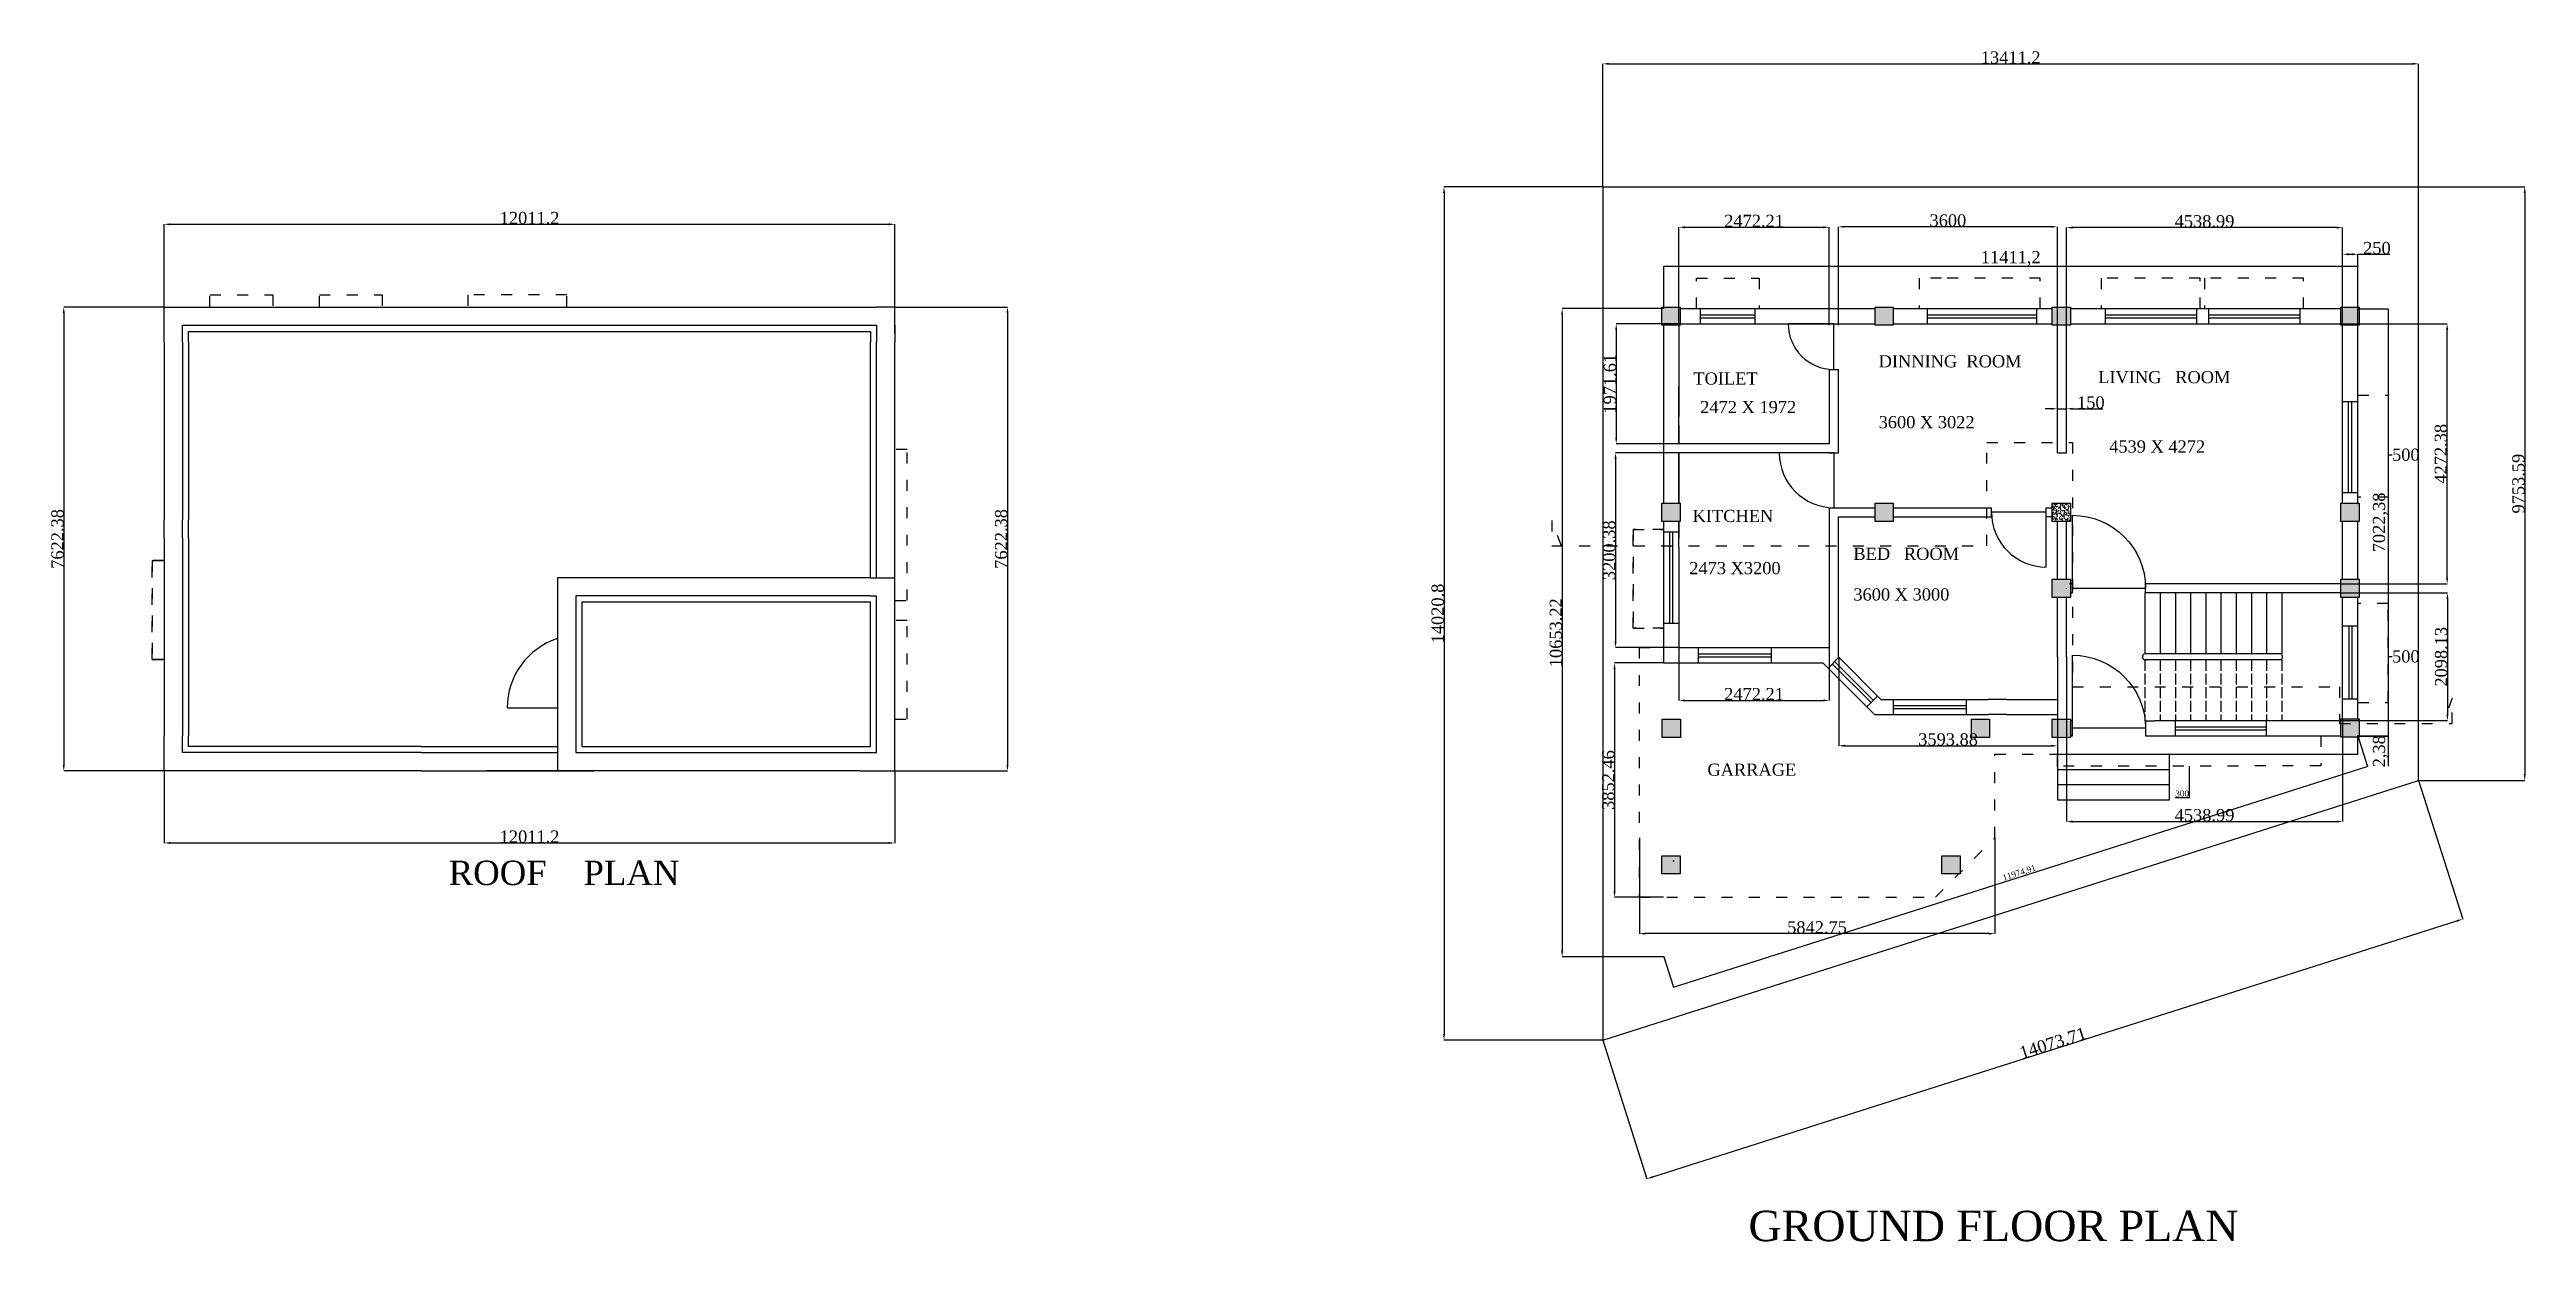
# Model space of a CAD drawing. Header units: millimetres. Extents: x -37331 to 3514287431, y -97281 to -32589.
# Drawn here: x -37118 to 3599, y -73910 to -53961 of the extents above; entities that cross this region are included whole.
import ezdxf
from ezdxf import colors
from ezdxf.entities.mleader import LeaderData, LeaderLine
from ezdxf.math import Vec2, Vec3

# ---------------------------------------------------------------- set-up
doc = ezdxf.new("R2010")
doc.units = ezdxf.units.MM
doc.header["$LTSCALE"] = 15
doc.linetypes.add('ACAD_ISO02W100', pattern=[15, 12, -3])
doc.linetypes.add('ACAD_ISO03W100', pattern=[30, 12, -18])
for name, color, linetype in [('column', 2, 'Continuous'), ('dhassed', 21, 'ACAD_ISO03W100'), ('dimension', 60, 'Continuous'), ('doors', 130, 'Continuous'), ('plan', 240, 'Continuous'), ('site plan', 100, 'Continuous'), ('stairs  dhasheed', 20, 'ACAD_ISO02W100'), ('STEPS', 30, 'Continuous'), ('WHITE', 7, 'Continuous'), ('window', 70, 'Continuous')]:
    doc.layers.add(name, color=color, linetype=linetype)
doc.styles.get("Standard").update_dxf_attribs({"font": 'times.ttf', "height": 200})
doc.dimstyles.new('ISO-25', dxfattribs={"dimtxt": 2.5, "dimasz": 2.5, "dimexe": 1.25, "dimexo": 0.625, "dimtad": 1, "dimtxsty": 'Standard', "dimcen": 2.5, "dimadec": 0, "dimazin": 0, "dimtfac": 1, "dimtmove": 0, "dimatfit": 3, "dimfxl": 1, "dimarcsym": 0})

msp = doc.modelspace()

# ---------------------------------------------------------------- texts
at = {"layer": 'dhassed', "insert": (-9865.13, -65695.634), "char_height": 200, "attachment_point": 1}
msp.add_mtext_dynamic_manual_height_columns('GARRAGE', width=3623.70951, gutter_width=1000, heights=[0], dxfattribs=at)
at = {"layer": 'dimension', "insert": (-12354.057, -73907.298), "char_height": 2.5, "attachment_point": 1}
msp.add_mtext_dynamic_manual_height_columns('{\\fTimes New Roman|b0|i0|c0|p18;\\C51;\\c11597560;GROUND FLOOR PLAN}', width=16760.47126, gutter_width=12.5, heights=[0], dxfattribs=at)
at = {"layer": 'WHITE', "attachment_point": 1}
for s, width, insert, char_height in [('DINNING  ROOM\\P\\P\\P3600 X 3022', 2582.80008, (-7050.31, -58984.397), 200), ('LIVING   ROOM', 2972.16714, (-3442.177, -59243.771), 200), ('2472 X 1972', 2121.42134, (-9983.54, -59736.581), 200), ('4539 X 4272', 3387.49161, (-3260.473, -60385.016), 200), ('BED   ROOM\\P\\P3600 X 3000', 2920.25139, (-7465.635, -62148.757), 200), ('2473 X3200', 2009.86344, (-10163.38, -62382.884), 200), ('\\pi3415.54761;ROOF    PLAN', 10521.07358, (-33972.477, -67290.436), 400)]:
    msp.add_mtext_dynamic_manual_height_columns(s, width=width, gutter_width=1000, heights=[0], dxfattribs=dict(at, insert=insert, char_height=char_height))
at = {"layer": 'window', "attachment_point": 1}
for s, width, gutter_width, insert, char_height in [('{\\fTimes New Roman|b0|i0|c0|p18;\\C0;\\c16777215;TOILET}', 2094.89389, 500, (-10096.427, -59267.244), 200), ('{\\C0;KITCHEN}', 2009.0705, 1000, (-10108.253, -61525.755), 200), ('{\\fTimes New Roman|b0|i0|c0|p18;\\C0;GROUND FLOOR PLAN}', 11998.06985, 2500, (-9190.213, -73043.31), 500)]:
    msp.add_mtext_dynamic_manual_height_columns(s, width=width, gutter_width=gutter_width, heights=[0], dxfattribs=dict(at, insert=insert, char_height=char_height))

# ---------------------------------------------------------------- blocks, each defined once
blk = doc.blocks.new('*D1')
at = {"layer": 'Defpoints', "color": 0, "transparency": 16777216}
for p in [(827, -57521), (-10584, -58218), (827, -58218)]:
    blk.add_point(p, dxfattribs=at)
at = {"layer": 'dimension', "color": 0, "lineweight": -2, "transparency": 16777216}
for p, q in [((-10584, -58218), (-10584, -57520)), ((-10582, -57521), (824, -57521)), ((827, -58218), (827, -57520))]:
    blk.add_line(p, q, dxfattribs=at)
at = {"layer": 'dimension', "color": 0, "transparency": 16777216}
for points in [[(-10582, -57521), (-10582, -57522), (-10584, -57521)], [(824, -57521), (824, -57522), (827, -57521)]]:
    blk.add_solid(points, dxfattribs=at)
at = {"layer": 'dimension', "color": 0, "transparency": 16777216, "insert": (-4879, -57396), "char_height": 200, "attachment_point": 5}
blk.add_mtext('11411,2', dxfattribs=at)
blk = doc.blocks.new('*D2')
at = {"layer": 'Defpoints', "color": 0, "transparency": 16777216}
for p in [(827, -65238), (827, -65241), (1323, -65241)]:
    blk.add_point(p, dxfattribs=at)
at = {"layer": 'dimension', "color": 0, "lineweight": -2, "transparency": 16777216}
for p, q in [((827, -65238), (1324, -65238)), ((827, -65241), (1324, -65241)), ((1323, -65236), (1323, -65233)), ((1323, -65238), (1323, -65241)), ((1323, -65243), (1323, -65740))]:
    blk.add_line(p, q, dxfattribs=at)
at = {"layer": 'dimension', "color": 0, "transparency": 16777216}
for points in [[(1322, -65236), (1323, -65236), (1323, -65238)], [(1322, -65243), (1323, -65243), (1323, -65241)]]:
    blk.add_solid(points, dxfattribs=at)
at = {"layer": 'dimension', "color": 0, "transparency": 16777216, "insert": (1198, -65493), "char_height": 200, "attachment_point": 5, "rotation": 90}
blk.add_mtext('2,38', dxfattribs=at)
blk = doc.blocks.new('*D3')
at = {"layer": 'dimension', "color": 0, "lineweight": -2, "transparency": 16777216}
for p, q in [((827, -65241), (986, -65741)), ((-10423, -69370), (983, -65741)), ((-10584, -68872), (-10425, -69372))]:
    blk.add_line(p, q, dxfattribs=at)
at = {"layer": 'dimension', "color": 0, "transparency": 16777216}
for points in [[(983, -65740), (983, -65741), (986, -65740)], [(-10423, -69370), (-10423, -69370), (-10425, -69371)]]:
    blk.add_solid(points, dxfattribs=at)
at = {"layer": 'WHITE', "color": 0, "transparency": 16777216}
for p in [(827, -65241), (986, -65740), (-10584, -68871)]:
    blk.add_point(p, dxfattribs=at)
at = {"layer": 'dimension', "color": 0, "transparency": 16777216, "insert": (-4738, -67499), "char_height": 100, "attachment_point": 5, "rotation": 17.6501}
blk.add_mtext('11974,91', dxfattribs=at)
blk = doc.blocks.new('*D5')
at = {"layer": 'Defpoints', "color": 0, "transparency": 16777216}
for p in [(827, -58221), (827, -65243), (1323, -65243)]:
    blk.add_point(p, dxfattribs=at)
at = {"layer": 'dimension', "color": 0, "lineweight": -2, "transparency": 16777216}
for p, q in [((827, -58221), (1324, -58221)), ((1323, -58223), (1323, -65241)), ((827, -65243), (1324, -65243))]:
    blk.add_line(p, q, dxfattribs=at)
at = {"layer": 'dimension', "color": 0, "transparency": 16777216}
for points in [[(1322, -58223), (1323, -58223), (1323, -58221)], [(1322, -65241), (1323, -65241), (1323, -65243)]]:
    blk.add_solid(points, dxfattribs=at)
at = {"layer": 'dimension', "color": 0, "transparency": 16777216, "insert": (1198, -61732), "char_height": 200, "attachment_point": 5, "rotation": 90}
blk.add_mtext('7022,38', dxfattribs=at)
blk = doc.blocks.new('*D6')
at = {"layer": 'Defpoints', "color": 0, "transparency": 16777216}
for p in [(-10584, -58218), (-12253, -68871), (-10584, -68871)]:
    blk.add_point(p, dxfattribs=at)
at = {"layer": 'dimension', "color": 0, "lineweight": -2, "transparency": 16777216}
for p, q in [((-10585, -58218), (-12254, -58218)), ((-12253, -58318), (-12253, -68771)), ((-10585, -68871), (-12254, -68871))]:
    blk.add_line(p, q, dxfattribs=at)
at = {"layer": 'dimension', "color": 0, "transparency": 16777216}
for points in [[(-12269, -58318), (-12236, -58318), (-12253, -58218)], [(-12269, -68771), (-12236, -68771), (-12253, -68871)]]:
    blk.add_solid(points, dxfattribs=at)
at = {"layer": 'dimension', "color": 0, "transparency": 16777216, "insert": (-12356, -63545), "char_height": 200, "attachment_point": 5, "rotation": 90}
blk.add_mtext('10653.22', dxfattribs=at)
blk = doc.blocks.new('*D24')
at = {"layer": 'Defpoints', "color": 0, "transparency": 16777216}
for p in [(549, -58468), (2295, -58468), (549, -62741)]:
    blk.add_point(p, dxfattribs=at)
at = {"layer": 'dimension', "color": 0, "lineweight": -2, "transparency": 16777216}
for p, q in [((549, -58468), (2296, -58468)), ((2295, -62641), (2295, -58568)), ((549, -62741), (2296, -62741))]:
    blk.add_line(p, q, dxfattribs=at)
at = {"layer": 'dimension', "color": 0, "transparency": 16777216}
for points in [[(2278, -58568), (2312, -58568), (2295, -58468)], [(2278, -62641), (2312, -62641), (2295, -62741)]]:
    blk.add_solid(points, dxfattribs=at)
at = {"layer": 'dimension', "color": 0, "transparency": 16777216, "insert": (2192, -60604), "char_height": 200, "attachment_point": 5, "rotation": 90}
blk.add_mtext('4272.38', dxfattribs=at)
blk = doc.blocks.new('*D25')
at = {"layer": 'Defpoints', "color": 0, "transparency": 16777216}
for p in [(549, -62891), (549, -64989), (2300, -64989)]:
    blk.add_point(p, dxfattribs=at)
at = {"layer": 'dimension', "color": 0, "lineweight": -2, "transparency": 16777216}
for p, q in [((549, -62891), (2301, -62891)), ((2300, -62991), (2300, -64889)), ((549, -64989), (2301, -64989))]:
    blk.add_line(p, q, dxfattribs=at)
at = {"layer": 'dimension', "color": 0, "transparency": 16777216}
for points in [[(2283, -62991), (2316, -62991), (2300, -62891)], [(2283, -64889), (2316, -64889), (2300, -64989)]]:
    blk.add_solid(points, dxfattribs=at)
at = {"layer": 'dimension', "color": 0, "transparency": 16777216, "insert": (2197, -63940), "char_height": 200, "attachment_point": 5, "rotation": 90}
blk.add_mtext('2098.13', dxfattribs=at)
blk = doc.blocks.new('*D26')
at = {"layer": 'Defpoints', "color": 0, "transparency": 16777216}
for p in [(-3962, -56888), (-3962, -58493), (577, -58493)]:
    blk.add_point(p, dxfattribs=at)
at = {"layer": 'dimension', "color": 0, "lineweight": -2, "transparency": 16777216}
for p, q in [((-3962, -58493), (-3962, -56887)), ((477, -56888), (-3862, -56888)), ((577, -58493), (577, -56887))]:
    blk.add_line(p, q, dxfattribs=at)
at = {"layer": 'dimension', "color": 0, "transparency": 16777216}
for points in [[(-3862, -56871), (-3862, -56904), (-3962, -56888)], [(477, -56871), (477, -56904), (577, -56888)]]:
    blk.add_solid(points, dxfattribs=at)
at = {"layer": 'dimension', "color": 0, "transparency": 16777216, "insert": (-1693, -56785), "char_height": 200, "attachment_point": 5}
blk.add_mtext('4538.99', dxfattribs=at)
blk = doc.blocks.new('*D27')
at = {"layer": 'Defpoints', "color": 0, "transparency": 16777216}
for p in [(-7712, -56874), (-7712, -58493), (-4112, -58493)]:
    blk.add_point(p, dxfattribs=at)
at = {"layer": 'dimension', "color": 0, "lineweight": -2, "transparency": 16777216}
for p, q in [((-7712, -58493), (-7712, -56872)), ((-4212, -56874), (-7612, -56874)), ((-4112, -58493), (-4112, -56872))]:
    blk.add_line(p, q, dxfattribs=at)
at = {"layer": 'dimension', "color": 0, "transparency": 16777216}
for points in [[(-7612, -56857), (-7612, -56890), (-7712, -56874)], [(-4212, -56857), (-4212, -56890), (-4112, -56874)]]:
    blk.add_solid(points, dxfattribs=at)
at = {"layer": 'dimension', "color": 0, "transparency": 16777216, "insert": (-5912, -56771), "char_height": 200, "attachment_point": 5}
blk.add_mtext('3600', dxfattribs=at)
blk = doc.blocks.new('*D28')
at = {"layer": 'Defpoints', "color": 0, "transparency": 16777216}
for p in [(-7862, -56882), (-10334, -58493), (-7862, -58493)]:
    blk.add_point(p, dxfattribs=at)
at = {"layer": 'dimension', "color": 0, "lineweight": -2, "transparency": 16777216}
for p, q in [((-10334, -58493), (-10334, -56881)), ((-10234, -56882), (-7962, -56882)), ((-7862, -58493), (-7862, -56881))]:
    blk.add_line(p, q, dxfattribs=at)
at = {"layer": 'dimension', "color": 0, "transparency": 16777216}
for points in [[(-10234, -56865), (-10234, -56899), (-10334, -56882)], [(-7962, -56865), (-7962, -56899), (-7862, -56882)]]:
    blk.add_solid(points, dxfattribs=at)
at = {"layer": 'dimension', "color": 0, "transparency": 16777216, "insert": (-9098, -56779), "char_height": 200, "attachment_point": 5}
blk.add_mtext('2472.21', dxfattribs=at)
blk = doc.blocks.new('*D29')
at = {"layer": 'Defpoints', "color": 0, "transparency": 16777216}
for p in [(-10313, -58468), (-11364, -60440), (-10313, -60440)]:
    blk.add_point(p, dxfattribs=at)
at = {"layer": 'dimension', "color": 0, "lineweight": -2, "transparency": 16777216}
for p, q in [((-10313, -58468), (-11365, -58468)), ((-11364, -58568), (-11364, -60340)), ((-10313, -60440), (-11365, -60440))]:
    blk.add_line(p, q, dxfattribs=at)
at = {"layer": 'dimension', "color": 0, "transparency": 16777216}
for points in [[(-11381, -58568), (-11348, -58568), (-11364, -58468)], [(-11381, -60340), (-11348, -60340), (-11364, -60440)]]:
    blk.add_solid(points, dxfattribs=at)
at = {"layer": 'dimension', "color": 0, "transparency": 16777216, "insert": (-11467, -59454), "char_height": 200, "attachment_point": 5, "rotation": 90}
blk.add_mtext('1971.61', dxfattribs=at)
blk = doc.blocks.new('*D30')
at = {"layer": 'Defpoints', "color": 0, "transparency": 16777216}
for p in [(-10334, -60590), (-11375, -63790), (-10334, -63790)]:
    blk.add_point(p, dxfattribs=at)
at = {"layer": 'dimension', "color": 0, "lineweight": -2, "transparency": 16777216}
for p, q in [((-10335, -60590), (-11376, -60590)), ((-11375, -60690), (-11375, -63690)), ((-10335, -63790), (-11376, -63790))]:
    blk.add_line(p, q, dxfattribs=at)
at = {"layer": 'dimension', "color": 0, "transparency": 16777216}
for points in [[(-11392, -60690), (-11358, -60690), (-11375, -60590)], [(-11392, -63690), (-11358, -63690), (-11375, -63790)]]:
    blk.add_solid(points, dxfattribs=at)
at = {"layer": 'dimension', "color": 0, "transparency": 16777216, "insert": (-11478, -62190), "char_height": 200, "attachment_point": 5, "rotation": 90}
blk.add_mtext('3200.38', dxfattribs=at)
blk = doc.blocks.new('*D31')
at = {"layer": 'Defpoints', "color": 0, "transparency": 16777216}
for p in [(-10334, -63790), (-7862, -63792), (-7862, -64658)]:
    blk.add_point(p, dxfattribs=at)
at = {"layer": 'dimension', "color": 0, "lineweight": -2, "transparency": 16777216}
for p, q in [((-10334, -63791), (-10334, -64659)), ((-7862, -63793), (-7862, -64659)), ((-10234, -64658), (-7962, -64658))]:
    blk.add_line(p, q, dxfattribs=at)
at = {"layer": 'dimension', "color": 0, "transparency": 16777216}
for points in [[(-10234, -64641), (-10234, -64675), (-10334, -64658)], [(-7962, -64641), (-7962, -64675), (-7862, -64658)]]:
    blk.add_solid(points, dxfattribs=at)
at = {"layer": 'dimension', "color": 0, "transparency": 16777216, "insert": (-9098, -64555), "char_height": 200, "attachment_point": 5}
blk.add_mtext('2472.21', dxfattribs=at)
blk = doc.blocks.new('*D32')
at = {"layer": 'Defpoints', "color": 0, "transparency": 16777216}
for p in [(-7706, -63949), (-4112, -63949), (-4112, -65403)]:
    blk.add_point(p, dxfattribs=at)
at = {"layer": 'dimension', "color": 0, "lineweight": -2, "transparency": 16777216}
for p, q in [((-7706, -63949), (-7706, -65404)), ((-4112, -63949), (-4112, -65404)), ((-7606, -65403), (-4212, -65403))]:
    blk.add_line(p, q, dxfattribs=at)
at = {"layer": 'dimension', "color": 0, "transparency": 16777216}
for points in [[(-7606, -65386), (-7606, -65420), (-7706, -65403)], [(-4212, -65386), (-4212, -65420), (-4112, -65403)]]:
    blk.add_solid(points, dxfattribs=at)
at = {"layer": 'dimension', "color": 0, "transparency": 16777216, "insert": (-5909, -65300), "char_height": 200, "attachment_point": 5}
blk.add_mtext('3593.88', dxfattribs=at)
blk = doc.blocks.new('*D33')
at = {"layer": 'Defpoints', "color": 0, "transparency": 16777216}
for p in [(-3962, -64966), (577, -64962), (577, -66648)]:
    blk.add_point(p, dxfattribs=at)
at = {"layer": 'dimension', "color": 0, "lineweight": -2, "transparency": 16777216}
for p, q in [((-3962, -64966), (-3962, -66649)), ((577, -64963), (577, -66649)), ((-3862, -66648), (477, -66648))]:
    blk.add_line(p, q, dxfattribs=at)
at = {"layer": 'dimension', "color": 0, "transparency": 16777216}
for points in [[(-3862, -66631), (-3862, -66665), (-3962, -66648)], [(477, -66631), (477, -66665), (577, -66648)]]:
    blk.add_solid(points, dxfattribs=at)
at = {"layer": 'dimension', "color": 0, "transparency": 16777216, "insert": (-1693, -66545), "char_height": 200, "attachment_point": 5}
blk.add_mtext('4538.99', dxfattribs=at)
blk = doc.blocks.new('*D34')
at = {"layer": 'Defpoints', "color": 0, "transparency": 16777216}
for p in [(-10984, -66917), (-5142, -66917), (-10984, -68490)]:
    blk.add_point(p, dxfattribs=at)
at = {"layer": 'dimension', "color": 0, "lineweight": -2, "transparency": 16777216}
for p, q in [((-10984, -66918), (-10984, -68492)), ((-5142, -66918), (-5142, -68492)), ((-5242, -68490), (-10884, -68490))]:
    blk.add_line(p, q, dxfattribs=at)
at = {"layer": 'dimension', "color": 0, "transparency": 16777216}
for points in [[(-10884, -68474), (-10884, -68507), (-10984, -68490)], [(-5242, -68474), (-5242, -68507), (-5142, -68490)]]:
    blk.add_solid(points, dxfattribs=at)
at = {"layer": 'dimension', "color": 0, "transparency": 16777216, "insert": (-8063, -68388), "char_height": 200, "attachment_point": 5}
blk.add_mtext('5842.75', dxfattribs=at)
blk = doc.blocks.new('*D35')
at = {"layer": 'Defpoints', "color": 0, "transparency": 16777216}
for p in [(-10584, -64040), (-11391, -67893), (-10584, -67893)]:
    blk.add_point(p, dxfattribs=at)
at = {"layer": 'dimension', "color": 0, "lineweight": -2, "transparency": 16777216}
for p, q in [((-10585, -64040), (-11393, -64040)), ((-11391, -64140), (-11391, -67793)), ((-10585, -67893), (-11393, -67893))]:
    blk.add_line(p, q, dxfattribs=at)
at = {"layer": 'dimension', "color": 0, "transparency": 16777216}
for points in [[(-11408, -64140), (-11375, -64140), (-11391, -64040)], [(-11408, -67793), (-11375, -67793), (-11391, -67893)]]:
    blk.add_solid(points, dxfattribs=at)
at = {"layer": 'dimension', "color": 0, "transparency": 16777216, "insert": (-11494, -65966), "char_height": 200, "attachment_point": 5, "rotation": 90}
blk.add_mtext('3852.46', dxfattribs=at)
blk = doc.blocks.new('*D36')
at = {"layer": 'Defpoints', "color": 0, "transparency": 16777216}
for p in [(-11586, -56218), (-14195, -70239), (-11586, -70239)]:
    blk.add_point(p, dxfattribs=at)
at = {"layer": 'dimension', "color": 0, "lineweight": -2, "transparency": 16777216}
for p, q in [((-11586, -56218), (-14196, -56218)), ((-14195, -56318), (-14195, -70139)), ((-11586, -70239), (-14196, -70239))]:
    blk.add_line(p, q, dxfattribs=at)
at = {"layer": 'dimension', "color": 0, "transparency": 16777216}
for points in [[(-14211, -56318), (-14178, -56318), (-14195, -56218)], [(-14211, -70139), (-14178, -70139), (-14195, -70239)]]:
    blk.add_solid(points, dxfattribs=at)
at = {"layer": 'dimension', "color": 0, "transparency": 16777216, "insert": (-14298, -63229), "char_height": 200, "attachment_point": 5, "rotation": 90}
blk.add_mtext('14020.8', dxfattribs=at)
blk = doc.blocks.new('*D37')
at = {"layer": 'Defpoints', "color": 0, "transparency": 16777216}
for p in [(1826, -56218), (1826, -65972), (3571, -65972)]:
    blk.add_point(p, dxfattribs=at)
at = {"layer": 'dimension', "color": 0, "lineweight": -2, "transparency": 16777216}
for p, q in [((1826, -56218), (3572, -56218)), ((3571, -56318), (3571, -65872)), ((1826, -65972), (3572, -65972))]:
    blk.add_line(p, q, dxfattribs=at)
at = {"layer": 'dimension', "color": 0, "transparency": 16777216}
for points in [[(3554, -56318), (3587, -56318), (3571, -56218)], [(3554, -65872), (3587, -65872), (3571, -65972)]]:
    blk.add_solid(points, dxfattribs=at)
at = {"layer": 'dimension', "color": 0, "transparency": 16777216, "insert": (3468, -61095), "char_height": 200, "attachment_point": 5, "rotation": 90}
blk.add_mtext('9753.59', dxfattribs=at)
blk = doc.blocks.new('*D38')
at = {"layer": 'Defpoints', "color": 0, "transparency": 16777216}
for p in [(1826, -65972), (2551, -68251), (-11586, -70239)]:
    blk.add_point(p, dxfattribs=at)
at = {"layer": 'dimension', "color": 0, "lineweight": -2, "transparency": 16777216}
for p, q in [((1826, -65972), (2551, -68252)), ((-10765, -72488), (2456, -68282)), ((-11585, -70240), (-10860, -72520))]:
    blk.add_line(p, q, dxfattribs=at)
at = {"layer": 'dimension', "color": 0, "transparency": 16777216}
for points in [[(2451, -68266), (2461, -68297), (2551, -68251)], [(-10770, -72472), (-10760, -72504), (-10860, -72518)]]:
    blk.add_solid(points, dxfattribs=at)
at = {"layer": 'dimension', "color": 0, "transparency": 16777216, "insert": (-4186, -70287), "char_height": 200, "attachment_point": 5, "rotation": 17.6501}
blk.add_mtext('14073.71', dxfattribs=at)
blk = doc.blocks.new('*D39')
at = {"layer": 'Defpoints', "color": 0, "transparency": 16777216}
for p in [(1826, -54196), (-11586, -56218), (1826, -56218)]:
    blk.add_point(p, dxfattribs=at)
at = {"layer": 'dimension', "color": 0, "lineweight": -2, "transparency": 16777216}
for p, q in [((-11586, -56218), (-11586, -54194)), ((-11486, -54196), (1726, -54196)), ((1826, -56218), (1826, -54194))]:
    blk.add_line(p, q, dxfattribs=at)
at = {"layer": 'dimension', "color": 0, "transparency": 16777216}
for points in [[(-11486, -54179), (-11486, -54212), (-11586, -54196)], [(1726, -54179), (1726, -54212), (1826, -54196)]]:
    blk.add_solid(points, dxfattribs=at)
at = {"layer": 'dimension', "color": 0, "transparency": 16777216, "insert": (-4880, -54093), "char_height": 200, "attachment_point": 5}
blk.add_mtext('13411.2', dxfattribs=at)
blk = doc.blocks.new('*D44')
at = {"layer": 'Defpoints', "color": 0, "transparency": 16777216}
for p in [(-23222, -58193), (-23222, -65816), (-21371, -65816)]:
    blk.add_point(p, dxfattribs=at)
at = {"layer": 'dimension', "color": 0, "lineweight": -2, "transparency": 16777216}
for p, q in [((-23221, -58193), (-21369, -58193)), ((-21371, -58293), (-21371, -65716)), ((-23221, -65816), (-21369, -65816))]:
    blk.add_line(p, q, dxfattribs=at)
at = {"layer": 'dimension', "color": 0, "transparency": 16777216}
for points in [[(-21387, -58293), (-21354, -58293), (-21371, -58193)], [(-21387, -65716), (-21354, -65716), (-21371, -65816)]]:
    blk.add_solid(points, dxfattribs=at)
at = {"layer": 'dimension', "color": 0, "transparency": 16777216, "insert": (-21474, -62004), "char_height": 200, "attachment_point": 5, "rotation": 90}
blk.add_mtext('7622.38', dxfattribs=at)
blk = doc.blocks.new('*D45')
at = {"layer": 'Defpoints', "color": 0, "transparency": 16777216}
for p in [(-35233, -65816), (-23222, -65816), (-23222, -67000)]:
    blk.add_point(p, dxfattribs=at)
at = {"layer": 'dimension', "color": 0, "lineweight": -2, "transparency": 16777216}
for p, q in [((-35233, -65816), (-35233, -67001)), ((-23222, -65816), (-23222, -67001)), ((-35133, -67000), (-23322, -67000))]:
    blk.add_line(p, q, dxfattribs=at)
at = {"layer": 'dimension', "color": 0, "transparency": 16777216}
for points in [[(-35133, -66983), (-35133, -67016), (-35233, -67000)], [(-23322, -66983), (-23322, -67016), (-23222, -67000)]]:
    blk.add_solid(points, dxfattribs=at)
at = {"layer": 'dimension', "color": 0, "transparency": 16777216, "insert": (-29227, -66897), "char_height": 200, "attachment_point": 5}
blk.add_mtext('12011.2', dxfattribs=at)
blk = doc.blocks.new('*D46')
at = {"layer": 'Defpoints', "color": 0, "transparency": 16777216}
for p in [(-35233, -58193), (-36884, -65816), (-35233, -65816)]:
    blk.add_point(p, dxfattribs=at)
at = {"layer": 'dimension', "color": 0, "lineweight": -2, "transparency": 16777216}
for p, q in [((-35233, -58193), (-36885, -58193)), ((-36884, -58293), (-36884, -65716)), ((-35233, -65816), (-36885, -65816))]:
    blk.add_line(p, q, dxfattribs=at)
at = {"layer": 'dimension', "color": 0, "transparency": 16777216}
for points in [[(-36901, -58293), (-36867, -58293), (-36884, -58193)], [(-36901, -65716), (-36867, -65716), (-36884, -65816)]]:
    blk.add_solid(points, dxfattribs=at)
at = {"layer": 'dimension', "color": 0, "transparency": 16777216, "insert": (-36987, -62004), "char_height": 200, "attachment_point": 5, "rotation": 90}
blk.add_mtext('7622.38', dxfattribs=at)
blk = doc.blocks.new('*D47')
at = {"layer": 'Defpoints', "color": 0, "transparency": 16777216}
for p in [(-23222, -56833), (-35233, -58193), (-23222, -58193)]:
    blk.add_point(p, dxfattribs=at)
at = {"layer": 'dimension', "color": 0, "lineweight": -2, "transparency": 16777216}
for p, q in [((-35233, -58193), (-35233, -56832)), ((-35133, -56833), (-23322, -56833)), ((-23222, -58193), (-23222, -56832))]:
    blk.add_line(p, q, dxfattribs=at)
at = {"layer": 'dimension', "color": 0, "transparency": 16777216}
for points in [[(-35133, -56817), (-35133, -56850), (-35233, -56833)], [(-23322, -56817), (-23322, -56850), (-23222, -56833)]]:
    blk.add_solid(points, dxfattribs=at)
at = {"layer": 'dimension', "color": 0, "transparency": 16777216, "insert": (-29227, -56731), "char_height": 200, "attachment_point": 5}
blk.add_mtext('12011.2', dxfattribs=at)
blk = doc.blocks.new('*D66')
at = {"layer": 'Defpoints', "color": 0, "transparency": 16777216}
for p in [(827, -57326), (577, -58493), (827, -58493)]:
    blk.add_point(p, dxfattribs=at)
at = {"layer": 'dimension', "color": 0, "lineweight": -2, "transparency": 16777216}
for p, q in [((577, -58493), (577, -57325)), ((677, -57326), (727, -57326)), ((827, -58493), (827, -57325)), ((827, -57326), (1355, -57326))]:
    blk.add_line(p, q, dxfattribs=at)
at = {"layer": 'dimension', "color": 0, "transparency": 16777216}
for points in [[(677, -57309), (677, -57343), (577, -57326)], [(727, -57309), (727, -57343), (827, -57326)]]:
    blk.add_solid(points, dxfattribs=at)
at = {"layer": 'dimension', "color": 0, "transparency": 16777216, "insert": (1141, -57224), "char_height": 200, "attachment_point": 5}
blk.add_mtext('250', dxfattribs=at)
blk = doc.blocks.new('*D67')
at = {"layer": 'Defpoints', "color": 0, "transparency": 16777216}
for p in [(-3962, -59865), (-4112, -60590), (-3962, -60590)]:
    blk.add_point(p, dxfattribs=at)
at = {"layer": 'dimension', "color": 0, "lineweight": -2, "transparency": 16777216}
for p, q in [((-4212, -59865), (-4312, -59865)), ((-4112, -60589), (-4112, -59863)), ((-4112, -59865), (-3962, -59865)), ((-3962, -60589), (-3962, -59863)), ((-3862, -59865), (-3363, -59865))]:
    blk.add_line(p, q, dxfattribs=at)
at = {"layer": 'dimension', "color": 0, "transparency": 16777216}
for points in [[(-4212, -59848), (-4212, -59881), (-4112, -59865)], [(-3862, -59848), (-3862, -59881), (-3962, -59865)]]:
    blk.add_solid(points, dxfattribs=at)
at = {"layer": 'dimension', "color": 0, "transparency": 16777216, "insert": (-3562, -59762), "char_height": 200, "attachment_point": 5}
blk.add_mtext('150', dxfattribs=at)

# ---------------------------------------------------------------- dimensions: what is measured, and where the dimension line sits
at = {"layer": 'dimension'}
for base, p1, p2, picture, middle in [((1825.672, -54195.554), (-11585.527, -56218.273), (1825.672, -56218.273), '*D39', (-4879.928, -54092.66)), ((-23221.542, -56833.423), (-35232.742, -58193.274), (-23221.542, -58193.274), '*D47', (-29227.142, -56730.53)), ((-7862.119, -56882.119), (-10334.328, -58493.275), (-7862.119, -58493.275), '*D28', (-9098.223, -56779.225)), ((-7712.12, -56873.55), (-4112.12, -58493.275), (-7712.12, -58493.275), '*D27', (-5912.12, -56770.945)), ((-3962.12, -56887.798), (576.872, -58493.275), (-3962.12, -58493.275), '*D26', (-1692.624, -56784.904)), ((826.872, -57326.137), (576.872, -58493.275), (826.872, -58493.275), '*D66', (1140.797, -57223.532)), ((-3962.12, -59864.66), (-4112.12, -60589.881), (-3962.12, -60589.881), '*D67', (-3562.326, -59762.055)), ((-7862.12, -64658.012), (-10334.328, -63790.266), (-7862.12, -63792.474), '*D31', (-9098.224, -64555.118)), ((-4112.12, -65403.15), (-7705.996, -63948.598), (-4112.12, -63948.598), '*D32', (-5909.058, -65300.257)), ((576.872, -66647.98), (-3962.12, -64965.65), (576.872, -64962.313), '*D33', (-1692.624, -66545.086)), ((-23221.542, -66999.719), (-35232.742, -65815.651), (-23221.542, -65815.651), '*D45', (-29227.142, -66896.825)), ((-10984.328, -68490.437), (-5141.581, -66917.135), (-10984.328, -66917.135), '*D34', (-8062.954, -68387.544))]:
    dim = msp.add_linear_dim(base=base, p1=p1, p2=p2, dimstyle='ISO-25', override={"dimtxt": 200, "dimasz": 100, "dimgap": 0.875, "dimdsep": 46, "dimcen": 2.8, "dimfrac": 2}, dxfattribs=at)
    dim.commit()
    dim.dimension.update_dxf_attribs({"geometry": picture, "text_midpoint": middle})
for base, p1, p2, override, picture, middle in [((-14194.734, -70239.073), (-11585.527, -56218.273), (-11585.527, -70239.073), {"dimtxt": 200, "dimasz": 100, "dimgap": 0.875, "dimdsep": 46, "dimcen": 2.8, "dimfrac": 2}, '*D36', (-14297.628, -63228.673)), ((3570.518, -65971.868), (1825.672, -56218.275), (1825.672, -65971.868), {"dimtxt": 200, "dimasz": 100, "dimgap": 0.875, "dimdsep": 46, "dimcen": 2.8, "dimfrac": 2}, '*D37', (3467.625, -61095.072)), ((-36883.995, -65815.651), (-35232.742, -58193.274), (-35232.742, -65815.651), {"dimtxt": 200, "dimasz": 100, "dimgap": 0.875, "dimdsep": 46, "dimcen": 2.8, "dimfrac": 2}, '*D46', (-36986.889, -62004.462)), ((-21370.646, -65815.651), (-23221.542, -58193.275), (-23221.542, -65815.651), {"dimtxt": 200, "dimasz": 100, "dimgap": 0.875, "dimdsep": 46, "dimcen": 2.8, "dimfrac": 2}, '*D44', (-21473.54, -62004.463)), ((-12252.719, -68871.491), (-10584.328, -58218.273), (-10584.328, -68871.491), {"dimtxt": 200, "dimasz": 100, "dimgap": 0.875, "dimtoh": 1, "dimdsep": 46, "dimcen": 2.8, "dimfrac": 2}, '*D6', (-12355.613, -63544.882)), ((-11364.24, -60439.881), (-10312.666, -58468.273), (-10312.666, -60439.881), {"dimtxt": 200, "dimasz": 100, "dimgap": 0.875, "dimdsep": 46, "dimcen": 2.8, "dimfrac": 2}, '*D29', (-11467.134, -59454.077)), ((2295.0634, -58468.275), (548.5342, -62740.6504), (548.5351, -58468.275), {"dimtxt": 200, "dimasz": 100, "dimgap": 0.875, "dimdsep": 46, "dimcen": 2.8, "dimfrac": 2}, '*D24', (2192.1697, -60604.4627)), ((-11375.1548, -63790.2659), (-10334.3276, -60589.8815), (-10334.3276, -63790.2659), {"dimtxt": 200, "dimasz": 100, "dimgap": 0.875, "dimdsep": 46, "dimcen": 2.8, "dimfrac": 2}, '*D30', (-11478.0486, -62190.0737)), ((2299.828, -64988.781), (548.534, -62890.65), (548.534, -64988.781), {"dimtxt": 200, "dimasz": 100, "dimgap": 0.875, "dimdsep": 46, "dimcen": 2.8, "dimfrac": 2}, '*D25', (2196.934, -63939.716)), ((-11391.474, -67892.722), (-10584.328, -64040.266), (-10584.328, -67892.722), {"dimtxt": 200, "dimasz": 100, "dimgap": 0.875, "dimdsep": 46, "dimcen": 2.8, "dimfrac": 2}, '*D35', (-11494.367, -65966.494))]:
    dim = msp.add_linear_dim(base=base, p1=p1, p2=p2, angle=90, dimstyle='ISO-25', override=override, dxfattribs=at)
    dim.commit()
    dim.dimension.update_dxf_attribs({"geometry": picture, "text_midpoint": middle})
for p1, p2, distance, override, picture, middle in [((-10584.328, -58218.273), (826.872, -58218.275), 696.833, {"dimtxt": 100, "dimfrac": 2}, '*D1', (-4878.728, -57396.232)), ((826.872, -58220.671), (826.872, -65243.047), 495.912, {"dimtxt": 100, "dimfrac": 2}, '*D5', (1197.574, -61731.859)), ((-10584.328, -68871.491), (826.872, -65240.65), -523.909, {"dimtxt": 100, "dimfrac": 2}, '*D3', (-4737.753, -67499.134)), ((826.8721, -65238.275), (826.8721, -65240.6504), 495.9122, {"dimtxt": 100, "dimfrac": 2}, '*D2', (1197.5739, -65492.995)), ((-11585.527, -70239.073), (1825.672, -65971.868), -2392.008, {"dimtxt": 200, "dimasz": 100, "dimgap": 0.875, "dimdsep": 46, "dimcen": 2.8, "dimfrac": 2}, '*D38', (-4185.859, -70286.826))]:
    dim = msp.add_aligned_dim(p1=p1, p2=p2, distance=distance, dimstyle='ISO-25', override=override, dxfattribs=at)
    dim.commit()
    dim.dimension.update_dxf_attribs({"geometry": picture, "text_midpoint": middle})

# ---------------------------------------------------------------- hatches: boundary and pattern name
at = {"layer": 'plan', "true_color": 0xf26722, "transparency": 33554687}
h = msp.add_hatch(dxfattribs=at)
h.set_pattern_fill('AR-CONC', color=30, scale=0.5)
h.paths.add_polyline_path([(-3896.828, -61414.881), (-4196.828, -61414.881), (-4196.828, -61714.881), (-3896.828, -61714.881)])
at = {"layer": 'WHITE', "true_color": 0xf26722, "transparency": 33554687}
h = msp.add_hatch(dxfattribs=at)
h.set_pattern_fill('AR-CONC', color=30, scale=0.5, angle=236)
h.paths.add_polyline_path([(-10312.666, -67209.881), (-10612.666, -67209.881), (-10612.666, -67509.881), (-10312.666, -67509.881)])
h.paths.add_polyline_path([(-10309.328, -64965.65), (-10609.328, -64965.65), (-10609.328, -65265.65), (-10309.328, -65265.65)])
h.paths.add_polyline_path([(-5710.812, -67209.881), (-6010.812, -67209.881), (-6010.812, -67509.881), (-5734.328, -67509.881), (-5710.812, -67486.366)])
h.paths.add_polyline_path([(-5226.598, -64965.65), (-5526.598, -64965.65), (-5526.598, -65265.65), (-5226.598, -65265.65)])
h.paths.add_polyline_path([(-3896.828, -64990.65), (-3962.12, -64990.65), (-3962.12, -64965.65), (-4112.12, -64965.65), (-4112.12, -65240.65), (-3962.12, -65240.65), (-3896.828, -65240.65)])
h.paths.add_polyline_path([(-4112.12, -64965.65), (-4196.828, -64965.65), (-4196.828, -65265.65), (-4112.12, -65265.65), (-4112.12, -65240.65)])
h.paths.add_polyline_path([(848.534, -64962.313), (548.534, -64962.313), (548.534, -65262.313), (848.534, -65262.313)])
h.paths.add_polyline_path([(848.534, -62665.65), (548.534, -62665.65), (548.534, -62965.65), (848.534, -62965.65)])
h.paths.add_polyline_path([(848.534, -61414.881), (548.534, -61414.881), (548.534, -61714.881), (848.534, -61714.881)])
h.paths.add_polyline_path([(848.534, -58193.275), (548.534, -58193.275), (548.534, -58493.275), (848.534, -58493.275)])
h.paths.add_polyline_path([(-3896.828, -58193.275), (-4196.828, -58193.275), (-4196.828, -58493.275), (-3896.828, -58493.275)])
h.paths.add_polyline_path([(-6809.181, -58193.275), (-7109.181, -58193.275), (-7109.181, -58493.275), (-6809.181, -58493.275)])
h.paths.add_polyline_path([(-10312.666, -58193.275), (-10612.666, -58193.275), (-10612.666, -58493.275), (-10312.666, -58493.275)])
h.paths.add_polyline_path([(-10312.666, -61414.881), (-10612.666, -61414.881), (-10612.666, -61714.881), (-10312.666, -61714.881)])
h.paths.add_polyline_path([(-6809.181, -61414.881), (-7109.181, -61414.881), (-7109.181, -61714.881), (-6809.181, -61714.881)])
h.paths.add_polyline_path([(-3962.12, -62665.65), (-4196.828, -62665.65), (-4196.828, -62965.65), (-3962.12, -62965.65)])
h.paths.add_polyline_path([(-3896.828, -62740.65), (-3962.12, -62740.65), (-3962.12, -62890.65), (-3896.828, -62890.65)])
h.paths.add_polyline_path([(-3896.828, -62665.65), (-3962.12, -62665.65), (-3962.12, -62740.65), (-3896.828, -62740.65)])
h.paths.add_polyline_path([(-3896.828, -62890.65), (-3962.12, -62890.65), (-3962.12, -62965.65), (-3896.828, -62965.65)])
at = {"layer": 'WHITE', "true_color": 0xf26722, "transparency": 33554556}
h = msp.add_hatch(dxfattribs=at)
h.set_pattern_fill('AR-CONC', color=30, scale=6)
h.paths.add_polyline_path([(-10312.666, -67209.881), (-10612.666, -67209.881), (-10612.666, -67509.881), (-10312.666, -67509.881)])

# ---------------------------------------------------------------- linework, layer by layer
at = {"layer": 'column'}
for points in [[(-10612.666, -58193.275), (-10312.666, -58193.275), (-10312.666, -58493.275), (-10612.666, -58493.275)], [(-7109.181, -58193.275), (-6809.181, -58193.275), (-6809.181, -58493.275), (-7109.181, -58493.275)], [(-4196.828, -58193.275), (-3896.828, -58193.275), (-3896.828, -58493.275), (-4196.828, -58493.275)], [(548.534, -58193.275), (848.534, -58193.275), (848.534, -58493.275), (548.534, -58493.275)], [(-10612.666, -61414.881), (-10312.666, -61414.881), (-10312.666, -61714.881), (-10612.666, -61714.881)], [(-7109.181, -61414.881), (-6809.181, -61414.881), (-6809.181, -61714.881), (-7109.181, -61714.881)], [(-4196.828, -61414.881), (-3896.828, -61414.881), (-3896.828, -61714.881), (-4196.828, -61714.881)], [(548.534, -61414.881), (848.534, -61414.881), (848.534, -61714.881), (548.534, -61714.881)], [(-4196.828, -62665.65), (-3896.828, -62665.65), (-3896.828, -62965.65), (-4196.828, -62965.65)], [(548.534, -62665.65), (848.534, -62665.65), (848.534, -62965.65), (548.534, -62965.65)], [(-10609.328, -64965.65), (-10309.328, -64965.65), (-10309.328, -65265.65), (-10609.328, -65265.65)], [(-5526.598, -64965.65), (-5226.598, -64965.65), (-5226.598, -65265.65), (-5526.598, -65265.65)], [(-4196.828, -64965.65), (-3896.828, -64965.65), (-3896.828, -65265.65), (-4196.828, -65265.65)], [(548.534, -64962.313), (848.534, -64962.313), (848.534, -65262.313), (548.534, -65262.313)], [(-6010.812, -67209.881), (-5710.812, -67209.881), (-5710.812, -67509.881), (-6010.812, -67509.881)]]:
    msp.add_lwpolyline(points, close=True, dxfattribs=at)
at = {"layer": 'column', "linetype": 'ByBlock'}
msp.add_lwpolyline([(-10612.666, -67209.881), (-10312.666, -67209.881), (-10312.666, -67509.881), (-10612.666, -67509.881)], close=True, dxfattribs=at)
at = {"layer": 'dhassed'}
for p, q in [((-6017.373, -57718.612), (-6382, -57718.612)), ((-6382, -57718.612), (-6382, -58218.274)), ((826.149, -59643.022), (1322.784, -59643.022)), ((1322.784, -59643.022), (1326.534, -61314.712)), ((-23021.542, -60531.733), (-23221.542, -60531.733)), ((-23021.542, -63014.058), (-23021.542, -60531.733)), ((1326.534, -61314.712), (826.872, -61314.712)), ((-23221.542, -63014.058), (-23021.542, -63014.058)), ((-10984.328, -63790.266), (-10984.328, -67889.881)), ((-10984.328, -63790.266), (-10584.328, -63790.266)), ((-5141.581, -66917.135), (-5141.581, -65540.65)), ((-5141.581, -65540.65), (-4112.12, -65540.65)), ((-6114.328, -67889.881), (-5141.581, -66917.135)), ((-10984.328, -67889.881), (-6114.328, -67889.881))]:
    msp.add_line(p, q, dxfattribs=at)
at = {"layer": 'dhassed', "linetype": 'ACAD_ISO03W100'}
for p, q in [((-35432.019, -63984.927), (-35431.681, -62360.101)), ((-35431.681, -62360.101), (-35432.019, -63984.927)), ((-35431.681, -62360.101), (-35232.742, -62360.142)), ((-35232.742, -62360.142), (-35431.681, -62360.101)), ((-34932.019, -62360.205), (-34932.742, -62360.205)), ((-34932.742, -62360.205), (-34932.019, -62360.205)), ((-35432.019, -63984.927), (-35232.742, -63984.927)), ((-35232.742, -63984.927), (-35432.019, -63984.927)), ((-34932.019, -63984.927), (-34932.742, -63984.927)), ((-34932.742, -63984.927), (-34932.019, -63984.927))]:
    msp.add_line(p, q, dxfattribs=at)
at = {"layer": 'dhassed'}
for points in [[(-10045.04, -58218.273), (-10045.04, -57718.273), (-9011.984, -57718.273), (-9011.984, -58218.273)], [(-4392.547, -58218.274), (-4392.547, -57718.274), (-6017.373, -57718.612)], [(-1765.688, -58218.274), (-1765.688, -57718.274), (-3390.514, -57718.612), (-3390.41, -58218.274)], [(-67.462, -58218.274), (-67.462, -57718.274), (-1692.288, -57718.612), (-1692.184, -58218.274)], [(826.149, -61433.244), (826.872, -61433.244)], [(216.112, -65240.65), (216.112, -65733.052), (-4111.242, -65740.65), (-4111.593, -65540.65)]]:
    msp.add_lwpolyline(points, dxfattribs=at)
at = {"layer": 'dhassed', "linetype": 'ACAD_ISO03W100'}
for points in [[(-34482.845, -58193.274), (-34482.845, -57993.274), (-33449.789, -57993.274), (-33449.789, -58193.274)], [(-32682.845, -58193.274), (-32682.845, -57993.274), (-31649.789, -57993.274), (-31649.789, -58193.274)], [(-28615.607, -58193.275), (-28615.607, -57993.275), (-30240.433, -57993.613), (-30240.392, -58193.275)], [(826.872, -64691.673), (1326.872, -64691.673), (1326.534, -63066.847), (826.872, -63066.951)], [(-23521.542, -63341.951), (-23522.265, -63341.951)], [(-23221.542, -64966.673), (-23022.265, -64966.673), (-23022.603, -63341.847), (-23221.542, -63341.888)], [(-23522.265, -64966.673), (-23521.542, -64966.673)]]:
    msp.add_lwpolyline(points, dxfattribs=at)
at = {"layer": 'dhassed', "color": 61, "true_color": 0xe5e878}
msp.add_lwpolyline([(-12264.821, -62116.633), (-12425.057, -61699.317), (-12425.057, -62116.633), (-5272.837, -62116.633), (-5272.837, -60420.262), (-3862.12, -60420.262), (-3862.12, -64435.65), (526.872, -64435.65), (526.872, -65035.65), (2379.946, -65035.65), (2379.946, -64618.334), (2219.71, -65035.65)], dxfattribs=at)
at = {"layer": 'dhassed'}
msp.add_lwpolyline([(-10584.328, -63472.252), (-11084.328, -63472.252), (-11083.99, -61847.426), (-10584.328, -61847.53), (-11083.99, -61847.426), (-11084.328, -63472.252)], close=True, dxfattribs=at)
at = {"layer": 'doors'}
for points in [[(-8537.119, -58468.273, 0.414213562), (-7787.119, -59218.273), (-7787.119, -58468.273)], [(-8683.574, -60589.881, 0.414213562), (-7783.574, -61489.881), (-7783.574, -60589.881)], [(-5196.828, -61564.881, 0.414213562), (-4296.828, -62464.881), (-4296.828, -61564.881)], [(-3862.12, -61615.65, -0.414213562), (-2662.12, -62815.65), (-3862.12, -62815.65)], [(-3862.12, -63915.65, -0.414213562), (-2662.12, -65115.65), (-3862.12, -65115.65)]]:
    msp.add_lwpolyline(points, format="xyb", close=True, dxfattribs=at)
msp.add_lwpolyline([(-28766.465, -63639.689, 0.32497075), (-29595.856, -64781.026), (-28766.465, -64781.026)], format="xyb", dxfattribs=at)
at = {"layer": 'plan'}
for p, q in [((-35232.742, -58493.274), (-35232.742, -58193.274)), ((-35232.742, -58193.274), (-34932.742, -58193.274)), ((-34932.742, -58193.274), (-34482.845, -58193.274)), ((-34632.742, -58193.274), (-31457.595, -58193.274)), ((-31457.595, -58193.274), (-31157.595, -58193.274)), ((-31157.595, -58193.274), (-28545.243, -58193.275)), ((-28545.243, -58193.275), (-23521.542, -58193.275)), ((-23221.542, -58193.275), (-23521.542, -58193.275)), ((-23221.542, -58630.775), (-23221.542, -58193.275)), ((-10312.666, -58218.273), (-7109.181, -58218.273)), ((-6809.181, -58218.273), (-4196.828, -58218.274)), ((-3896.828, -58218.274), (548.534, -58218.275)), ((-35232.742, -58768.276), (-35232.742, -58493.274)), ((-34932.742, -58768.276), (-34932.742, -58493.274)), ((-34932.742, -58493.274), (-34482.845, -58493.274)), ((-34832.742, -58593.274), (-34482.845, -58593.274)), ((-34832.742, -58768.276), (-34832.742, -58593.274)), ((-34632.742, -58493.274), (-31457.595, -58493.274)), ((-34632.742, -58593.274), (-31457.595, -58593.274)), ((-31457.595, -58493.274), (-31157.595, -58493.274)), ((-31457.595, -58593.274), (-31157.595, -58593.274)), ((-31157.595, -58493.274), (-28545.243, -58493.275)), ((-31157.595, -58593.274), (-28545.243, -58593.275)), ((-28545.243, -58493.275), (-23521.542, -58493.275)), ((-28545.243, -58593.275), (-23621.542, -58593.275)), ((-23621.542, -58593.275), (-23621.542, -58768.276)), ((-23521.542, -58493.275), (-23521.542, -58768.276)), ((-23221.542, -58493.275), (-23221.542, -58768.276)), ((-10584.328, -58493.275), (-10584.328, -61414.881)), ((-10334.328, -58493.275), (-10334.328, -59990.65)), ((-10312.666, -58468.273), (-7862.12, -58468.273)), ((-7862.119, -58468.273), (-7712.12, -58468.273)), ((-7712.12, -58468.273), (-7109.181, -58468.273)), ((-6809.181, -58468.273), (-4196.828, -58468.274)), ((-4112.12, -60589.881), (-4112.12, -58493.275)), ((-3962.12, -60589.881), (-3962.12, -58493.275)), ((-3896.828, -58468.274), (-3803.128, -58468.274)), ((-3823.128, -58468.274), (548.534, -58468.275)), ((576.872, -61414.881), (576.872, -58493.275)), ((826.872, -61414.881), (826.872, -58493.275)), ((-35232.742, -58768.276), (-35232.742, -61689.882)), ((-34932.742, -58768.276), (-34932.742, -61689.882)), ((-34832.742, -58768.276), (-34832.742, -61689.882)), ((-23621.542, -61689.882), (-23621.542, -58768.276)), ((-23521.542, -61689.882), (-23521.542, -58768.276)), ((-23221.542, -61689.882), (-23221.542, -58768.276)), ((-7862.119, -59218.273), (-7712.12, -59218.273)), ((-7862.119, -59218.273), (-7862.119, -60439.881)), ((-7712.12, -60589.881), (-7712.12, -59218.273)), ((-10334.328, -59990.65), (-10334.328, -59490.65)), ((-10334.328, -60140.65), (-10334.328, -59970.65)), ((-10334.328, -60140.65), (-10334.328, -60439.881)), ((-10334.328, -60439.881), (-10334.328, -60140.65)), ((-7862.12, -60439.881), (-10334.328, -60439.881)), ((-7862.12, -60589.881), (-10334.328, -60589.881)), ((-10334.328, -60589.881), (-10334.328, -61414.881)), ((-10334.328, -61414.881), (-10334.328, -60589.881)), ((-7862.12, -60589.881), (-7712.12, -60589.881)), ((-7712.12, -60589.881), (-7712.12, -60439.881)), ((-4112.12, -60589.881), (-3962.12, -60589.881)), ((-35232.742, -61989.882), (-35232.742, -61689.882)), ((-34932.742, -61989.882), (-34932.742, -61689.882)), ((-34832.742, -61989.882), (-34832.742, -61689.882)), ((-23621.542, -61989.882), (-23621.542, -61689.882)), ((-23521.542, -61989.882), (-23521.542, -61689.882)), ((-23221.542, -61989.882), (-23221.542, -61689.882)), ((-10584.328, -61714.881), (-10584.328, -64040.266)), ((-10334.328, -61990.65), (-10334.328, -61714.881)), ((-10334.328, -61714.881), (-10334.328, -61990.65)), ((-7862.12, -61489.881), (-7109.181, -61489.881)), ((-7862.12, -61489.881), (-7862.12, -63792.474)), ((-7712.12, -63942.474), (-7712.12, -61632.474)), ((-7712.12, -61639.881), (-7109.181, -61639.881)), ((-6809.181, -61489.881), (-5193.698, -61489.881)), ((-6809.181, -61639.881), (-5193.698, -61639.881)), ((-5193.698, -61639.881), (-5193.698, -61489.881)), ((-4296.828, -61639.881), (-4296.828, -61489.881)), ((-4296.828, -61489.881), (-4196.828, -61489.881)), ((-4196.828, -61639.881), (-4296.828, -61639.881)), ((-4112.12, -62665.65), (-4112.12, -61714.881)), ((-3962.12, -62665.65), (-3962.12, -61714.881)), ((576.872, -61990.65), (576.872, -61714.881)), ((826.872, -62665.65), (826.872, -61714.881)), ((-35232.742, -61989.882), (-35232.742, -65240.651)), ((-34932.742, -61989.882), (-34932.742, -65240.651)), ((-34832.742, -61989.882), (-34832.742, -65240.651)), ((-23621.542, -62640.651), (-23621.542, -61989.882)), ((-23521.542, -62640.651), (-23521.542, -61989.882)), ((-23221.542, -62940.651), (-23221.542, -61989.882)), ((-10334.328, -62140.65), (-10334.328, -61990.65)), ((-10334.328, -62140.65), (-10334.328, -63790.266)), ((576.872, -62140.65), (576.872, -61990.65)), ((576.872, -62665.65), (576.872, -62140.65)), ((-28466.465, -62640.651), (-28766.465, -62640.651)), ((-28766.465, -62640.651), (-28766.465, -65815.651)), ((-23621.542, -62640.651), (-28466.465, -62640.651)), ((-23621.542, -62640.651), (-23221.542, -62640.651)), ((-23621.542, -62940.651), (-28466.465, -62940.651)), ((-28466.465, -62940.651), (-28466.465, -65515.651)), ((-23621.542, -63040.651), (-28366.465, -63040.651)), ((-28366.465, -63040.651), (-28366.465, -65415.651)), ((-23621.542, -62940.651), (-23521.542, -62940.651)), ((-23621.542, -65415.651), (-23621.542, -63040.651)), ((-23521.542, -65515.651), (-23521.542, -62940.651)), ((-23221.542, -63240.651), (-23221.542, -62940.651)), ((-4112.12, -63942.474), (-4112.12, -62965.65)), ((-3962.12, -62825.114), (-3962.12, -62820.664)), ((-3962.12, -63942.474), (-3962.12, -62965.65)), ((-3941.383, -62890.65), (-3940.42, -62890.65)), ((-3862.12, -62740.65), (-3913.415, -62740.65)), ((-3896.828, -62890.65), (-3862.12, -62890.65)), ((-3862.12, -62890.65), (-3862.12, -62740.65)), ((548.534, -62890.65), (-2673.128, -62890.65)), ((-2673.128, -62890.65), (-2673.128, -63890.65)), ((548.534, -62740.65), (-2664.466, -62740.65)), ((-2662.12, -62890.65), (-2662.12, -62740.65)), ((-2423.128, -62890.65), (-2423.128, -63890.65)), ((-2173.128, -62890.65), (-2173.128, -63890.65)), ((-1923.128, -62890.65), (-1923.128, -63890.65)), ((-1673.128, -62890.65), (-1673.128, -63890.65)), ((-1423.128, -62890.65), (-1423.128, -63890.65)), ((-1173.128, -62890.65), (-1173.128, -63890.65)), ((-923.128, -62890.65), (-923.128, -63890.65)), ((-673.128, -62890.65), (-673.128, -63890.65)), ((-423.128, -62890.65), (-423.128, -63890.65)), ((576.872, -63335.74), (576.872, -62965.65)), ((826.872, -64965.65), (826.872, -62965.65)), ((-23221.542, -65240.651), (-23221.542, -63240.651)), ((576.872, -63485.74), (576.872, -63285.74)), ((576.872, -64962.313), (576.872, -63485.74)), ((-10334.328, -63790.266), (-7864.328, -63790.266)), ((-7864.328, -63790.266), (-7862.12, -63792.474)), ((-423.128, -63890.65), (-2673.128, -63890.65)), ((-34932.742, -64312.891), (-34932.742, -65240.651)), ((-10584.328, -64040.266), (-10334.328, -64040.266)), ((-10334.328, -64040.266), (-7967.881, -64040.266)), ((-7967.881, -64040.266), (-7118.266, -64889.881)), ((-7712.12, -63942.474), (-7014.712, -64639.881)), ((-4112.12, -63942.474), (-4112.12, -64639.881)), ((-3962.12, -63942.474), (-3962.12, -64639.881)), ((-423.128, -63990.65), (-2673.128, -63990.65)), ((-7014.712, -64639.881), (-5250.397, -64639.881)), ((-4950.397, -64639.881), (-5250.397, -64639.881)), ((-4950.397, -64639.881), (-4112.12, -64639.881)), ((-3962.12, -64639.881), (-3962.12, -64940.65)), ((-7118.266, -64889.881), (-5250.397, -64889.881)), ((-4950.397, -64889.881), (-5250.397, -64889.881)), ((-4950.397, -64889.881), (-4112.12, -64889.881)), ((-4112.12, -64889.881), (-4112.12, -64940.65)), ((-4112.12, -64940.65), (-4112.12, -64965.65)), ((-4112.12, -65021.542), (-4112.12, -65023.142)), ((-3962.12, -64940.65), (-3962.12, -64965.65)), ((-3862.12, -64990.65), (-3896.828, -64990.65)), ((-3862.12, -65240.65), (-3862.12, -64990.65)), ((-2673.128, -64990.65), (-2512.13, -64990.65)), ((-2662.12, -64990.65), (-2662.12, -65240.65)), ((548.534, -64990.65), (-2512.13, -64990.65)), ((-35232.742, -65515.651), (-35232.742, -65240.651)), ((-35232.742, -65815.651), (-35232.742, -65515.651)), ((-34932.742, -65515.651), (-34932.742, -65240.651)), ((-34932.742, -65515.651), (-34932.742, -65515.651)), ((-34661.08, -65515.651), (-34932.742, -65515.651)), ((-34832.742, -65415.651), (-34832.742, -65240.651)), ((-34661.08, -65415.651), (-34832.742, -65415.651)), ((-31007.742, -65415.651), (-34661.08, -65415.651)), ((-31007.742, -65515.651), (-34661.08, -65515.651)), ((-31007.742, -65415.651), (-30834.178, -65415.651)), ((-31007.742, -65515.651), (-30834.178, -65515.651)), ((-30834.178, -65415.651), (-29932.742, -65415.651)), ((-30834.178, -65515.651), (-29932.742, -65515.651)), ((-29932.742, -65415.651), (-28766.465, -65415.651)), ((-29932.742, -65515.651), (-28766.465, -65515.651)), ((-28466.465, -65515.651), (-23521.542, -65515.651)), ((-28366.465, -65415.651), (-23621.542, -65415.651)), ((-23221.542, -65815.651), (-23221.542, -65240.651)), ((-3896.828, -65240.65), (-3862.12, -65240.65)), ((-2662.12, -65240.65), (-2512.13, -65240.65)), ((-2512.13, -65240.516), (548.534, -65238.462)), ((826.872, -65240.65), (826.872, -65238.275)), ((-34661.08, -65815.651), (-35232.742, -65815.651)), ((-31007.742, -65815.651), (-34661.08, -65815.651)), ((-31007.742, -65815.651), (-30834.178, -65815.651)), ((-30834.178, -65815.651), (-29932.742, -65815.651)), ((-29932.742, -65815.651), (-28171.542, -65815.651)), ((-23799.88, -65815.651), (-29932.742, -65815.651)), ((-23799.88, -65815.651), (-29932.742, -65815.651)), ((-23799.88, -65815.651), (-23221.542, -65815.651))]:
    msp.add_line(p, q, dxfattribs=at)
for centre, radius, start, end in [((-2663.128, -63940.65), 50.99, 101.3099325, 281.3099325), ((-555.415, -63940.65), 141.421, 339.2951889, 20.7048111)]:
    msp.add_arc(centre, radius, start, end, dxfattribs=at)
at = {"layer": 'site plan'}
for p, q in [((-11585.527, -56218.273), (-11585.527, -70239.073)), ((-11585.527, -56218.273), (1825.673, -56218.275)), ((1825.672, -65971.868), (1825.672, -56218.275)), ((-11585.527, -70239.073), (1825.672, -65971.868))]:
    msp.add_line(p, q, dxfattribs=at)
at = {"layer": 'stairs  dhasheed'}
for p, q in [((-2673.128, -63990.65), (-2673.128, -64990.65)), ((-2423.128, -63990.65), (-2423.128, -64990.65)), ((-2173.128, -63990.65), (-2173.128, -64990.65)), ((-1923.128, -63990.65), (-1923.128, -64990.65)), ((-1673.128, -63990.65), (-1673.128, -64990.65)), ((-1423.128, -63990.65), (-1423.128, -64990.65)), ((-1173.128, -63990.65), (-1173.128, -64990.65)), ((-923.128, -63990.65), (-923.128, -64990.65)), ((-673.128, -63990.65), (-673.128, -64990.65)), ((-423.128, -63990.65), (-423.128, -64990.65))]:
    msp.add_line(p, q, dxfattribs=at)
at = {"layer": 'STEPS'}
for p, q in [((-4112.12, -65265.65), (-4112.12, -65540.65)), ((-4112.12, -65540.65), (827.075, -65540.65)), ((-4112.12, -65540.65), (-4112.12, -66290.65)), ((-2266.625, -66290.65), (-2266.625, -65540.65)), ((827.075, -65540.65), (826.872, -65238.275)), ((-4112.12, -65790.65), (-2266.625, -65790.65)), ((-4112.12, -66040.65), (-2266.625, -66040.65)), ((-4112.12, -66290.65), (-2266.625, -66290.65))]:
    msp.add_line(p, q, dxfattribs=at)
at = {"layer": 'window'}
for p, q in [((-9980.147, -58468.273), (-9980.147, -58218.273)), ((-9080.147, -58468.273), (-9080.147, -58218.273)), ((-6248.213, -58468.274), (-6248.213, -58220.435)), ((-4448.213, -58468.274), (-4448.213, -58220.435)), ((-4448.213, -58468.274), (-4448.213, -58220.435)), ((-3321.354, -58468.274), (-3321.354, -58220.436)), ((-3321.354, -58468.274), (-3321.354, -58220.436)), ((-1821.354, -58468.274), (-1821.354, -58220.436)), ((-1821.354, -58468.274), (-1821.354, -58220.436)), ((-1623.128, -58468.275), (-1623.128, -58220.436)), ((-1623.128, -58468.275), (-1623.128, -58220.436)), ((-123.128, -58468.275), (-123.128, -58220.436)), ((-123.128, -58468.275), (-123.128, -58220.436)), ((-9980.147, -58318.273), (-9080.147, -58318.273)), ((-9980.147, -58318.273), (-9080.147, -58318.273)), ((-9980.147, -58318.273), (-9080.147, -58318.273)), ((-9980.147, -58368.273), (-9080.147, -58368.273)), ((-6248.213, -58319.354), (-4448.213, -58319.354)), ((-6248.213, -58369.354), (-4448.213, -58369.354)), ((-5948.213, -58369.354), (-4448.213, -58369.354)), ((-3321.354, -58319.355), (-1821.354, -58319.355)), ((-3321.354, -58369.355), (-1821.354, -58369.355)), ((-3321.354, -58369.355), (-1821.354, -58369.355)), ((-1623.128, -58319.355), (-123.128, -58319.355)), ((-1623.128, -58369.355), (-123.128, -58369.355)), ((-1623.128, -58369.355), (-123.128, -58369.355)), ((576.149, -59743.022), (826.149, -59743.022)), ((676.149, -61243.022), (676.149, -59743.022)), ((726.149, -61243.022), (726.149, -59743.022)), ((576.149, -61243.022), (826.149, -61243.022)), ((-10585.051, -61885.413), (-10335.051, -61885.413)), ((-10485.051, -63385.413), (-10485.051, -61885.413)), ((-10435.051, -63385.413), (-10435.051, -61885.413)), ((-10585.051, -63385.413), (-10335.051, -63385.413)), ((576.872, -63151.45), (576.872, -63151.45)), ((576.872, -63430.79), (826.872, -63430.79)), ((676.872, -63430.79), (676.872, -64630.79)), ((726.872, -63430.79), (726.872, -64630.79)), ((-10013.138, -64040.266), (-10013.138, -63790.266)), ((-10013.138, -63890.266), (-8813.138, -63890.266)), ((-8813.138, -64040.266), (-8813.138, -63790.266)), ((-10013.138, -63940.266), (-8813.138, -63940.266)), ((-7882.772, -64125.375), (-7705.996, -63948.598)), ((-7175.665, -64691.06), (-7812.062, -64054.664)), ((-7140.31, -64655.705), (-7776.706, -64019.309)), ((-7246.376, -64761.771), (-7069.599, -64584.994)), ((-6806.135, -64889.881), (-6806.135, -64642.043)), ((-5606.135, -64889.881), (-5606.135, -64642.043)), ((576.872, -64630.79), (826.872, -64630.79)), ((-6806.135, -64740.962), (-5606.135, -64740.962)), ((-6806.135, -64790.962), (-5606.135, -64790.962)), ((-2173.128, -65240.65), (-2173.128, -64992.812)), ((-2173.128, -65091.731), (-673.128, -65091.731)), ((-2173.128, -65141.731), (-673.128, -65141.731)), ((-673.128, -65240.65), (-673.128, -64992.812))]:
    msp.add_line(p, q, dxfattribs=at)

msp.set_redraw_order([(e.dxf.handle, doc.entitydb.next_handle()) for e in msp.query("TEXT MTEXT ATTDEF DIMENSION ARC_DIMENSION")])  # texts and dimensions are drawn at this point

# ---------------------------------------------------------------- leaders
at = {"layer": 'dimension'}
ml = msp.add_multileader_mtext('Standard', dxfattribs=at)
ml.set_content('500', color=256)
ml.set_leader_properties()
ml.build(insert=Vec2(0, 0))
ml.multileader.update_dxf_attribs({"text_right_attachment_type": 6, "dogleg_length": 0.36, "arrow_head_size": 0.18})
ctx = ml.context
ctx.base_point, ctx.char_height, ctx.arrow_head_size, ctx.landing_gap_size, ctx.plane_origin = Vec3(1389.373, -60620.831), 200, 0.18, 0.09, Vec3(1325.98, -60620.831)
ctx.right_attachment = 6
notes = []
notes.append((ctx, [(0, (1, 1, 0), (1389.013, -60620.831), (1, 0), 0.36, [(0, [(1325.98, -60620.831)], 0, [])])]))
ctx.mtext.insert, ctx.mtext.flow_direction = Vec3(1389.463, -60519.101), 5
ml = msp.add_multileader_mtext('Standard', dxfattribs=at)
ml.set_content('500', color=256)
ml.set_leader_properties()
ml.build(insert=Vec2(0, 0))
ml.multileader.update_dxf_attribs({"text_right_attachment_type": 6, "dogleg_length": 0.36, "arrow_head_size": 0.18})
ctx = ml.context
ctx.base_point, ctx.char_height, ctx.arrow_head_size, ctx.landing_gap_size, ctx.plane_origin = Vec3(1389.373, -63935.935), 200, 0.18, 0.09, Vec3(1325.98, -63935.935)
ctx.right_attachment = 6
notes.append((ctx, [(0, (1, 1, 0), (1389.013, -63935.935), (1, 0), 0.36, [(0, [(1325.98, -63935.935)], 0, [])])]))
ctx.mtext.insert, ctx.mtext.flow_direction = Vec3(1389.463, -63834.204), 5
ml = msp.add_multileader_mtext('Standard', dxfattribs=at)
ml.set_content('300', color=256)
ml.set_leader_properties()
ml.build(insert=Vec2(0, 0))
ml.multileader.update_dxf_attribs({"text_right_attachment_type": 6, "dogleg_length": 0.36, "arrow_head_size": 0.18})
ctx = ml.context
ctx.base_point, ctx.char_height, ctx.arrow_head_size, ctx.landing_gap_size, ctx.plane_origin = Vec3(-2158.343, -66187.947), 100, 0.18, 0.09, Vec3(-1947.565, -65736.851)
ctx.right_attachment, ctx.text_align_type = 6, 2
notes.append((ctx, [(0, (1, 1, 0), (-1947.565, -66257.082), (-1, 0), 0.36, [(0, [(-1947.565, -65736.851)], 0, [])])]))
ctx.mtext.insert, ctx.mtext.alignment, ctx.mtext.flow_direction = Vec3(-1948.015, -66137.082), 3, 5
for ctx, leaders in notes:
    for number, flags, end, landing, length, lines in leaders:
        leader = LeaderData()
        leader.index, (leader.has_last_leader_line, leader.has_dogleg_vector, leader.attachment_direction) = number, flags
        leader.last_leader_point, leader.dogleg_vector, leader.dogleg_length = Vec3(end), Vec3(landing), length
        for number, points, colour, breaks in lines:
            line = LeaderLine()
            line.index, line.vertices, line.color, line.breaks = number, Vec3.list(points), colors.encode_raw_color(colour), breaks
            leader.lines.append(line)
        ctx.leaders.append(leader)

doc.saveas('drawing.dxf')
